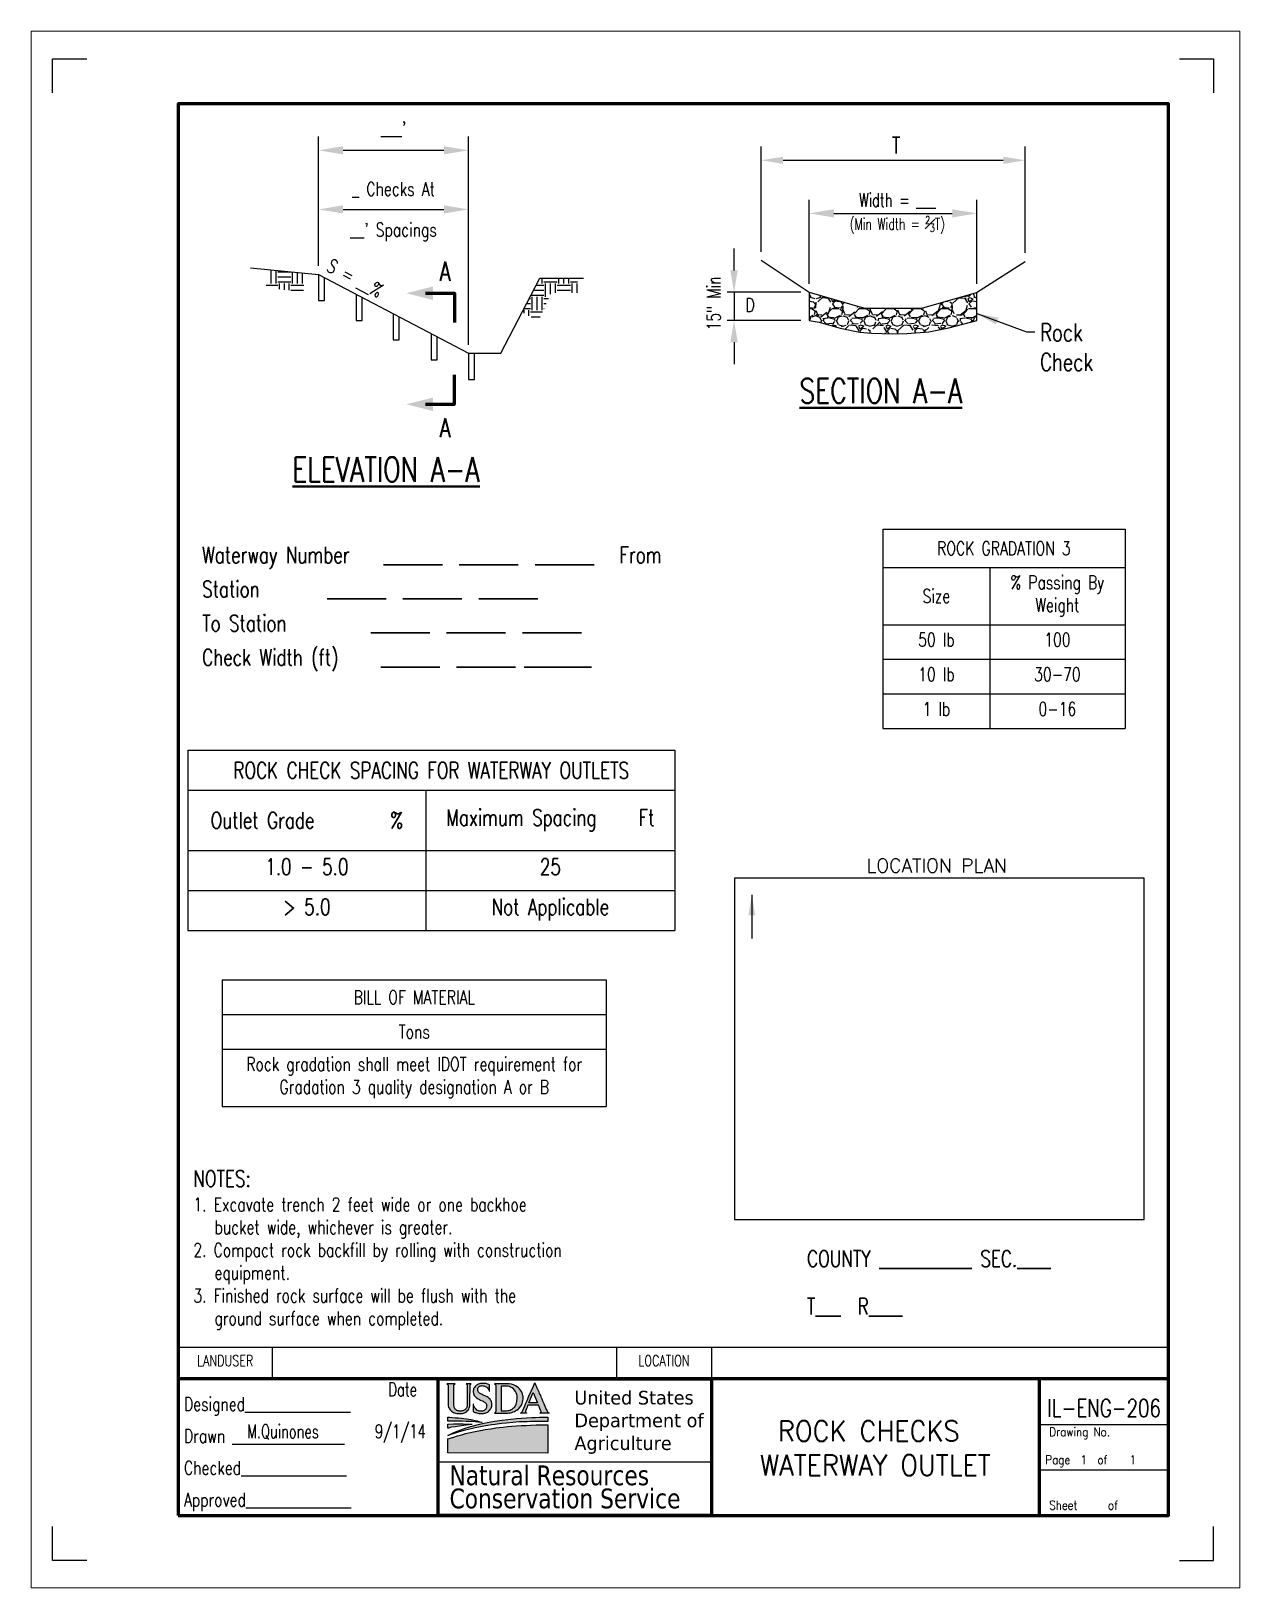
# Paper-space layout 'Page 1' of a CAD drawing. Extents: x 2.32 to 8.06, y 0.29 to 7.68.
# The model-space entities are those that its viewports show. They can reach past a viewport. Long polylines and large blocks are cut down to what shows.
import ezdxf
from ezdxf.enums import TextEntityAlignment as Align

# ---------------------------------------------------------------- set-up
doc = ezdxf.new("R2010")
doc.units = 0
doc.header["$MEASUREMENT"] = 0
doc.layers.get('0').update_dxf_attribs({"linetype": 'CONTINUOUS', "plot": 0})
for name, color, linetype in [('A BORDER', 7, 'CONTINUOUS'), ('A L1grade', 255, 'CONTINUOUS'), ('A L2riprap', 7, 'CONTINUOUS'), ('A L4filter fabric', 255, 'CONTINUOUS'), ('A L4rockcheck', 7, 'CONTINUOUS'), ('A L5text', 7, 'CONTINUOUS'), ('A L6dimension', 255, 'CONTINUOUS'), ('A L7table', 7, 'CONTINUOUS')]:
    doc.layers.add(name, color=color, linetype=linetype)
doc.styles.add('simplex.shx', font='simplex.shx', dxfattribs={"width": 0.75, "height": 0.12})
doc.styles.get("Standard").update_dxf_attribs({"font": 'txt.shx', "width": 0.75, "height": 0.12})
doc.dimstyles.new('simplex.shx', dxfattribs={"dimtxt": 0.13, "dimasz": 0.18, "dimexe": 0.12, "dimexo": 0.0625, "dimgap": 0.09, "dimtad": 1, "dimdec": 3, "dimlfac": 24, "dimzin": 0, "dimdsep": 46, "dimlunit": 4, "dimtxsty": 'simplex.shx', "dimcen": 0.09, "dimadec": 0, "dimazin": 0, "dimtfac": 0.75, "dimtdec": 3, "dimtofl": 0, "dimtmove": 0, "dimatfit": 3, "dimfxl": 0.18, "dimtolj": 1, "dimtzin": 0, "dimarcsym": 0})
doc.dimstyles.get("Standard").update_dxf_attribs({"dimtxt": 0.18, "dimasz": 0.18, "dimexe": 0.18, "dimexo": 0.0625, "dimgap": 0.09, "dimtad": 0, "dimtih": 1, "dimtoh": 1, "dimdec": 4, "dimzin": 0, "dimdsep": 46, "dimtxsty": 'STANDARD', "dimcen": 0.09, "dimadec": 0, "dimazin": 0, "dimtfac": 1, "dimtdec": 4, "dimtofl": 0, "dimtmove": 0, "dimatfit": 3, "dimfxl": 1, "dimtolj": 1, "dimtzin": 0, "dimarcsym": 0})
doc.dimstyles.new('STANDARD$0', dxfattribs={"dimscale": 0, "dimtxt": 0.13, "dimasz": 0.18, "dimexe": 0.18, "dimexo": 0.0625, "dimgap": 0.09, "dimtad": 1, "dimdec": 4, "dimzin": 0, "dimdsep": 46, "dimlunit": 4, "dimtxsty": 'simplex.shx', "dimcen": 0.09, "dimadec": 0, "dimazin": 0, "dimtfac": 1, "dimtdec": 4, "dimtofl": 0, "dimtmove": 0, "dimatfit": 3, "dimfxl": 1, "dimtolj": 1, "dimtzin": 0, "dimarcsym": 0})
pattern_1 = [(0, (0.38052, 2.83483), (0.0974812, 0.0974812), [0.0974812, -0.0974812]), (0, (0.38052, 2.87139), (0.0974812, 0.0974812), [0.0974812, -0.0974812]), (0, (0.38052, 2.90794), (0.0974812, 0.0974812), [0.0974812, -0.0974812]), (90, (0.39271, 2.92013), (-0.0974812, 0.0974812), [0.0974812, -0.0974812]), (90, (0.42926, 2.92013), (-0.0974812, 0.0974812), [0.0974812, -0.0974812]), (90, (0.46582, 2.92013), (-0.0974812, 0.0974812), [0.0974812, -0.0974812])]

psp = doc.layouts.new('Page 1')

msp = doc.modelspace()

# ---------------------------------------------------------------- texts
at = {"layer": 'A BORDER', "color": 7, "style": 'simplex.shx'}
for s, height, width, p in [('Date', 0.1, 0.7, (2.458159, 1.203132)), ('M.Quinones', 0.1, 0.7, (1.423526, 0.89605)), ('Drawing No.', 0.065, 0.85, (7.296699, 0.910008)), ('Page  1  of   1', 0.065, 0.85, (7.268183, 0.705553)), ('Sheet     of   ', 0.065, 0.85, (7.296699, 0.372153))]:
    msp.add_text(s, height=height, dxfattribs=dict(at, width=width)).set_placement(p)
at = {"layer": 'A BORDER', "color": 7, "style": 'simplex.shx', "width": 0.7}
msp.add_text('9/1/14', height=0.1, dxfattribs=at).set_placement((2.545555, 0.89605), align=Align.CENTER)
at = {"layer": 'A BORDER', "color": 7, "linetype": 'Continuous', "insert": (0.961681, 1.195814), "char_height": 0.1, "width": 1.81179897, "attachment_point": 1, "line_spacing_factor": 1.4, "style": 'simplex.shx'}
msp.add_mtext('Designed_______________\\PDrawn ________________\\PChecked_______________ \\PApproved_______________', dxfattribs=at)
at = {"layer": 'A BORDER', "color": 7, "insert": (3.8205, 1.243156), "char_height": 0.1, "attachment_point": 1}
msp.add_mtext_dynamic_manual_height_columns('{\\fVerdana|b0|i0|c0|p34;\\W0.94;United States\\PDepartment of\\PAgriculture}', width=1.58841492, gutter_width=0.725, heights=[0], dxfattribs=at)
at = {"layer": 'A BORDER', "color": 7, "insert": (2.906018, 0.696645), "char_height": 0.145, "attachment_point": 1, "line_spacing_factor": 0.7}
msp.add_mtext_dynamic_manual_height_columns('{\\fVerdana|b0|i0|c0|p34;\\W0.8;Natural Resources\\PConservation Service}', width=1.86537583, gutter_width=0.725, heights=[0], dxfattribs=at)
at = {"layer": 'A L5text', "color": 2, "style": 'simplex.shx', "width": 0.75}
msp.add_text('S = __%%%', height=0.1013805, rotation=332.2879612, dxfattribs=at).set_placement((1.997385, 9.449627))
at = {"layer": 'A L5text', "color": 7, "lineweight": 50, "style": 'simplex.shx', "width": 0.75}
for p in [(2.832658, 9.373818), (2.832658, 8.228164)]:
    msp.add_text('A', height=0.140373, dxfattribs=at).set_placement(p)
at = {"layer": 'A L5text', "color": 7, "linetype": 'Continuous', "attachment_point": 1, "style": 'simplex.shx'}
for s, insert, char_height, width in [('D', (5.072471, 9.247453), 0.1, 0.0583922), ('Rock\\PCheck', (7.229423, 9.060992), 0.13, 0.4567889)]:
    msp.add_mtext(s, dxfattribs=dict(at, insert=insert, char_height=char_height, width=width))
at = {"layer": 'A L5text', "color": 7, "linetype": 'Continuous', "lineweight": 40, "style": 'simplex.shx'}
for s, insert, char_height, width, attachment_point in [('{\\LSECTION A-A}', (6.063321, 8.658371), 0.18, 1.87714286, 2), ('{\\LELEVATION A-A}', (2.441339, 8.082554), 0.18, 1.87714286, 2), ('{\\W1;LOCATION PLAN}', (6.471949, 5.041014), 0.1, 1.21515174, 8), ('IL-ENG-206', (7.698039, 1.051938), 0.13, 0.89584397, 8)]:
    msp.add_mtext(s, dxfattribs=dict(at, insert=insert, char_height=char_height, width=width, attachment_point=attachment_point))
at = {"layer": 'A L5text', "color": 7, "insert": (1.095074, 7.425895), "char_height": 0.12, "width": 4.16208452, "attachment_point": 1, "line_spacing_factor": 1.25, "style": 'simplex.shx'}
msp.add_mtext('Waterway Number    _______  _______  _______   From Station        _______  _______  _______ \\PTo Station          _______  _______  _______ \\PCheck Width (ft)     _______  _______ ________', dxfattribs=at)
at = {"layer": 'A L5text', "color": 7, "insert": (1.030835, 2.857989), "char_height": 0.12, "width": 3.17563131, "attachment_point": 1, "style": 'simplex.shx'}
msp.add_mtext('NOTES: \\P{\\H0.83333x;1. Excavate trench 2 feet wide or one backhoe\\P   bucket wide, whichever is greater.  \\P2. Compact rock backfill by rolling with construction\\P   equipment. \\P3. Finished rock surface will be flush with the\\P   ground surface when completed.}', dxfattribs=at)
at = {"layer": 'A L5text', "color": 7, "linetype": 'Continuous', "insert": (5.523572, 2.271725), "char_height": 0.12, "width": 1.97785714, "attachment_point": 1, "line_spacing_factor": 1.75, "style": 'simplex.shx'}
msp.add_mtext('COUNTY ___________ SEC.____ T___  R____', dxfattribs=at)
at = {"layer": 'A L5text', "color": 7, "linetype": 'Continuous', "lineweight": 50, "insert": (6.022902, 0.623352), "char_height": 0.15, "width": 2.01342397, "attachment_point": 8, "style": 'simplex.shx'}
msp.add_mtext('{\\W0.92;ROCK CHECKS  WATERWAY OUTLET}', dxfattribs=at)

# ---------------------------------------------------------------- blocks, each defined once
blk = doc.blocks.new('*D1')
at = {"layer": 'A L6dimension', "color": 0, "lineweight": -2, "transparency": 16777216}
for p, q in [((5.188, 9.587), (5.188, 10.357)), ((7.12, 9.578), (7.12, 10.357)), ((5.348, 10.257), (6.96, 10.257))]:
    blk.add_line(p, q, dxfattribs=at)
at = {"layer": 'A L6dimension', "color": 0, "transparency": 16777216}
for points in [[(5.348, 10.283), (5.348, 10.23), (5.188, 10.257)], [(6.96, 10.283), (6.96, 10.23), (7.12, 10.257)]]:
    blk.add_solid(points, dxfattribs=at)
at = {"layer": 'A L6dimension', "color": 0, "transparency": 16777216, "insert": (6.177, 10.367), "char_height": 0.12, "attachment_point": 5, "style": 'simplex.shx'}
blk.add_mtext('\\A1;T', dxfattribs=at)
blk = doc.blocks.new('*D2')
at = {"layer": 'A L6dimension', "color": 0, "lineweight": -2, "transparency": 16777216}
for p, q in [((4.989, 9.45), (4.989, 9.61)), ((5.478, 9.29), (4.939, 9.29)), ((4.989, 9.29), (4.989, 9.084)), ((5.478, 9.084), (4.939, 9.084)), ((4.989, 8.924), (4.989, 8.764))]:
    blk.add_line(p, q, dxfattribs=at)
at = {"layer": 'A L6dimension', "color": 0, "transparency": 16777216}
for points in [[(4.962, 9.45), (5.016, 9.45), (4.989, 9.29)], [(4.962, 8.924), (5.016, 8.924), (4.989, 9.084)]]:
    blk.add_solid(points, dxfattribs=at)
at = {"layer": 'A L6dimension', "color": 0, "transparency": 16777216, "insert": (4.84, 9.209), "char_height": 0.12, "attachment_point": 5, "rotation": 90, "style": 'simplex.shx'}
blk.add_mtext('\\A1;{\\H0.83333x;15" Min} ', dxfattribs=at)
blk = doc.blocks.new('*D3')
at = {"layer": 'A L6dimension', "color": 0, "lineweight": -2, "transparency": 16777216}
for p, q in [((5.54, 9.352), (5.54, 9.968)), ((6.766, 9.352), (6.766, 9.968)), ((5.72, 9.868), (6.586, 9.868))]:
    blk.add_line(p, q, dxfattribs=at)
at = {"layer": 'A L6dimension', "color": 0, "transparency": 16777216}
for points in [[(5.72, 9.898), (5.72, 9.838), (5.54, 9.868)], [(6.586, 9.898), (6.586, 9.838), (6.766, 9.868)]]:
    blk.add_solid(points, dxfattribs=at)
at = {"layer": 'A L6dimension', "color": 0, "transparency": 16777216, "insert": (6.185, 9.868), "char_height": 0.12, "attachment_point": 5, "style": 'simplex.shx'}
blk.add_mtext('\\A1;{\\H0.83333x;\\W0.7;Width = ___\\P{\\H0.83333x;\\W0.7;(Min Width = \\H0.7x;\\S2#3;\\H1.4286x;T)}}', dxfattribs=at)
blk = doc.blocks.new('*D5')
at = {"layer": 'A L6dimension', "color": 0, "lineweight": -2, "transparency": 16777216}
for p, q in [((1.947, 9.483), (1.947, 10.43)), ((3.045, 8.906), (3.045, 10.43)), ((2.127, 10.33), (2.865, 10.33))]:
    blk.add_line(p, q, dxfattribs=at)
at = {"layer": 'A L6dimension', "color": 0, "transparency": 16777216}
for points in [[(2.127, 10.36), (2.127, 10.3), (1.947, 10.33)], [(2.865, 10.36), (2.865, 10.3), (3.045, 10.33)]]:
    blk.add_solid(points, dxfattribs=at)
at = {"layer": 'A L6dimension', "color": 0, "transparency": 16777216, "insert": (2.496, 10.485), "char_height": 0.12, "attachment_point": 5, "style": 'simplex.shx'}
blk.add_mtext("\\A1;{\\H0.83333x;___'}", dxfattribs=at)
blk = doc.blocks.new('*D6')
at = {"layer": 'A L6dimension', "color": 0, "lineweight": -2, "transparency": 16777216}
for p, q in [((1.947, 9.483), (1.947, 9.997)), ((3.045, 8.906), (3.045, 9.997)), ((2.127, 9.897), (2.865, 9.897))]:
    blk.add_line(p, q, dxfattribs=at)
at = {"layer": 'A L6dimension', "color": 0, "transparency": 16777216}
for points in [[(2.127, 9.927), (2.127, 9.867), (1.947, 9.897)], [(2.865, 9.927), (2.865, 9.867), (3.045, 9.897)]]:
    blk.add_solid(points, dxfattribs=at)
at = {"layer": 'A L6dimension', "color": 0, "transparency": 16777216, "char_height": 0.12, "attachment_point": 5, "style": 'simplex.shx'}
for s, insert in [('\\A1;{\\H0.83333x;_ Checks At', (2.496, 10.042)), ("\\A1;{\\H0.83333x;__' Spacings}}", (2.496, 9.731))]:
    blk.add_mtext(s, dxfattribs=dict(at, insert=insert))
blk = doc.blocks.new('Section arrow')
at = {"layer": 'A L5text', "color": 7, "lineweight": 60}
blk.add_lwpolyline([(4.68, 9.5), (4.952, 9.5), (4.952, 9.224)], dxfattribs=at)
blk.add_solid([(4.75, 9.437), (4.5, 9.5), (4.75, 9.564)], dxfattribs=at)
blk = doc.blocks.new('*T7')
at = {"layer": 'A L7table', "color": 0, "linetype": 'ByBlock', "lineweight": -2}
for p, q in [((0, 0), (2.813, 0)), ((0, 0), (0, -0.927)), ((2.813, 0), (2.813, -0.927)), ((0, -0.253), (2.813, -0.253)), ((0, -0.507), (2.813, -0.507)), ((0, -0.927), (2.813, -0.927))]:
    blk.add_line(p, q, dxfattribs=at)
at = {"layer": 'A L7table', "color": 0, "linetype": 'Continuous', "lineweight": 40, "char_height": 0.1, "width": 2.69326, "style": 'simplex.shx'}
for s, insert, attachment_point in [('BILL OF MATERIAL', (1.407, -0.127), 5), ('Tons', (1.407, -0.38), 5), ('Rock gradation shall meet IDOT requirement for Gradation 3 quality designation A or B ', (1.407, -0.567), 2)]:
    blk.add_mtext(s, dxfattribs=dict(at, insert=insert, attachment_point=attachment_point))
blk = doc.blocks.new('*T8')
at = {"layer": 'A L7table', "color": 0, "linetype": 'ByBlock', "lineweight": -2}
for p, q in [((0, 0), (1.773, 0)), ((0, 0), (0, -1.46)), ((1.773, 0), (1.773, -1.46)), ((0, -0.28), (1.773, -0.28)), ((0.783, -0.28), (0.783, -1.46)), ((0, -0.7), (1.773, -0.7)), ((0, -0.953), (1.773, -0.953)), ((0, -1.207), (1.773, -1.207)), ((0, -1.46), (1.773, -1.46))]:
    blk.add_line(p, q, dxfattribs=at)
at = {"layer": 'A L7table', "color": 0, "linetype": 'Continuous', "lineweight": 40, "char_height": 0.1, "style": 'simplex.shx'}
for s, insert, width, attachment_point in [('ROCK GRADATION 3      ', (0.886, -0.14), 1.65281, 5), ('% Passing By Weight', (1.278, -0.34), 0.86976, 2), ('Size', (0.392, -0.49), 0.66305, 5), ('50 lb', (0.392, -0.76), 0.66305, 2), ('100', (1.278, -0.76), 0.86976, 2), ('10 lb', (0.392, -1.013), 0.66305, 2), ('30-70', (1.278, -1.013), 0.86976, 2), ('1 lb', (0.392, -1.267), 0.66305, 2), ('0-16', (1.278, -1.267), 0.86976, 2)]:
    blk.add_mtext(s, dxfattribs=dict(at, insert=insert, width=width, attachment_point=attachment_point))
blk = doc.blocks.new('*T9')
at = {"layer": 'A L7table', "color": 0, "linetype": 'ByBlock', "lineweight": -2}
for p, q in [((0, 0), (3.567, 0)), ((0, 0), (0, -1.32)), ((3.567, 0), (3.567, -1.32)), ((0, -0.293), (3.567, -0.293)), ((1.744, -0.293), (1.744, -1.32)), ((0, -0.733), (3.567, -0.733)), ((0, -1.027), (3.567, -1.027)), ((0, -1.32), (3.567, -1.32))]:
    blk.add_line(p, q, dxfattribs=at)
at = {"layer": 'A L7table', "color": 0, "lineweight": 40, "char_height": 0.12, "style": 'simplex.shx'}
for s, insert, width, attachment_point in [('ROCK CHECK SPACING FOR WATERWAY OUTLETS', (1.783, -0.147), 3.4469, 5), ('Outlet Grade         %', (0.872, -0.513), 1.62351, 5), ('Maximum Spacing     Ft', (2.655, -0.513), 1.70339, 5), ('1.0 - 5.0', (0.872, -0.793), 1.62351, 2), ('25', (2.655, -0.793), 1.70339, 2), ('> 5.0', (0.872, -1.087), 1.62351, 2), ('Not Applicable', (2.655, -1.087), 1.70339, 2)]:
    blk.add_mtext(s, dxfattribs=dict(at, insert=insert, width=width, attachment_point=attachment_point))
blk = doc.blocks.new('*T14')
at = {"layer": 'A BORDER', "color": 0, "linetype": 'ByBlock', "lineweight": -2, "transparency": 16777216}
for p, q in [((0, 0), (7.25, 0)), ((0, 0), (0, -0.234)), ((0.687, 0), (0.687, -0.234)), ((3.209, 0), (3.209, -0.234)), ((3.903, 0), (3.903, -0.234)), ((7.25, 0), (7.25, -0.234)), ((0, -0.234), (7.25, -0.234))]:
    blk.add_line(p, q, dxfattribs=at)
at = {"layer": 'A BORDER', "color": 0, "linetype": 'Continuous', "lineweight": 40, "transparency": 16777216, "char_height": 0.08, "attachment_point": 2}
for s, insert, width in [('LANDUSER', (0.344, -0.06), 0.56731), ('LOCATION', (3.556, -0.06), 0.57433)]:
    blk.add_mtext(s, dxfattribs=dict(at, insert=insert, width=width))

# ---------------------------------------------------------------- dimensions: what is measured, and where the dimension line sits
at = {"layer": 'A L6dimension', "color": 7}
for base, text, picture, middle in [((3.045244, 10.330285), "{\\H0.83333x;___'}", '*D5', (2.496176, 10.484571)), ((3.045244, 9.897141), "{\\H0.83333x;_ Checks At\\X{\\H0.83333x;__' Spacings}}", '*D6', (2.496176, 9.897141))]:
    dim = msp.add_linear_dim(base=base, p1=(1.947107, 9.420069), p2=(3.045244, 8.84324), text=text, dimstyle='STANDARD$0', override={"dimscale": 1, "dimexe": 0.1, "dimdec": 3, "dimlunit": 4, "dimtdec": 3}, dxfattribs=at)
    dim.commit()
    dim.dimension.update_dxf_attribs({"geometry": picture, "text_midpoint": middle})
for base, p1, p2, text, dimstyle, override, picture, middle in [((6.765845, 9.867833), (5.540021, 9.289572), (6.765845, 9.289572), '{\\H0.83333x;\\W0.7;Width = ___\\X{\\H0.83333x;\\W0.7;(Min Width = \\H0.7x;\\S2#3;\\H1.4286x;T)}}', 'simplex.shx', {"dimexe": 0.1}, '*D3', (6.184953, 9.867833)), ((7.120067, 10.25657), (5.188117, 9.524972), (7.120067, 9.515675), 'T', 'STANDARD$0', {"dimscale": 1, "dimtxt": 0.12, "dimasz": 0.16, "dimexe": 0.1, "dimgap": 0.05}, '*D1', (6.176758, 10.25657))]:
    dim = msp.add_linear_dim(base=base, p1=p1, p2=p2, text=text, dimstyle=dimstyle, override=override, dxfattribs=at)
    dim.commit()
    dim.dimension.update_dxf_attribs({"geometry": picture, "text_midpoint": middle, "dimtype": 160})
dim = msp.add_linear_dim(base=(4.988959, 9.083822), p1=(5.540021, 9.289572), p2=(5.540021, 9.083822), angle=90, text='{\\H0.83333x;15" Min} ', dimstyle='STANDARD$0', override={"dimscale": 1, "dimtxt": 0.12, "dimasz": 0.16, "dimexe": 0.05, "dimgap": 0.05, "dimdec": 3, "dimlunit": 4, "dimtdec": 3, "dimtofl": 1, "dimtmove": 2}, dxfattribs=at)
dim.commit()
dim.dimension.update_dxf_attribs({"geometry": '*D2', "text_midpoint": (4.840115, 9.209446), "dimtype": 160})

# ---------------------------------------------------------------- hatches: boundary and pattern name
at = {"layer": 'A BORDER'}
h = msp.add_hatch(color=162, dxfattribs=at)
h.dxf.hatch_style = 1
h.paths.add_polyline_path([(2.937185, 1.284762), (2.939066, 1.287797), (2.942202, 1.29093), (2.94688, 1.294117), (2.947093, 1.294663), (2.946175, 1.294751), (2.944955, 1.294831), (2.886516, 1.294885), (2.886486, 1.29458), (2.886761, 1.293908), (2.889989, 1.291506), (2.891739, 1.289758), (2.893503, 1.28724), (2.8951, 1.284721), (2.895436, 1.282958), (2.895352, 1.260625), (2.895352, 1.145005), (2.896038, 1.138032), (2.896968, 1.132732), (2.899481, 1.123527), (2.902552, 1.116088), (2.906181, 1.110045), (2.910282, 1.103479), (2.915586, 1.098086), (2.921263, 1.093716), (2.928336, 1.088788), (2.934664, 1.085534), (2.941829, 1.082559), (2.950205, 1.079955), (2.959046, 1.07791), (2.969003, 1.076608), (2.980729, 1.076236), (2.992083, 1.076701), (3.001575, 1.078096), (3.00902, 1.079955), (3.016241, 1.082376), (3.021639, 1.084607), (3.027874, 1.088605), (3.033457, 1.092696), (3.038669, 1.098089), (3.042298, 1.102552), (3.046207, 1.108875), (3.050022, 1.117708), (3.052838, 1.12605), (3.053769, 1.130513), (3.054792, 1.136464), (3.055165, 1.169658), (3.055977, 1.279074), (3.056424, 1.286172), (3.058355, 1.288704), (3.060487, 1.291244), (3.062127, 1.292637), (3.064505, 1.294276), (3.064751, 1.294767), (3.064177, 1.295013), (3.027194, 1.295013), (3.02744, 1.294194), (3.027914, 1.29379), (3.030385, 1.291796), (3.033354, 1.289572), (3.035138, 1.285845), (3.035651, 1.28346), (3.035894, 1.280546), (3.036382, 1.139402), (3.035575, 1.134913), (3.034474, 1.130963), (3.033312, 1.126187), (3.03196, 1.122337), (3.029658, 1.117737), (3.026856, 1.113587), (3.024746, 1.110409), (3.021193, 1.106658), (3.01789, 1.103758), (3.013435, 1.100908), (3.008331, 1.098508), (3.003627, 1.097058), (2.998472, 1.095808), (2.991666, 1.094658), (2.986286, 1.094547), (2.981732, 1.094597), (2.976477, 1.094797), (2.970521, 1.095647), (2.964616, 1.097347), (2.959261, 1.099998), (2.954907, 1.102848), (2.951554, 1.105948), (2.94824, 1.109721), (2.945487, 1.113471), (2.942885, 1.117721), (2.941183, 1.122521), (2.939382, 1.129272), (2.938177, 1.136906), (2.937576, 1.144856), (2.937526, 1.153856)])
h.paths.add_polyline_path([(3.135529, 1.220528), (3.126621, 1.225857), (3.120885, 1.23028), (3.117091, 1.234511), (3.114836, 1.238522), (3.113021, 1.243686), (3.112362, 1.248796), (3.112362, 1.254455), (3.112857, 1.258393), (3.114287, 1.262953), (3.116377, 1.266909), (3.119346, 1.27081), (3.123416, 1.274326), (3.12864, 1.277458), (3.132654, 1.278997), (3.136668, 1.280095), (3.140518, 1.28081), (3.145577, 1.281139), (3.150251, 1.280865), (3.1563, 1.279931), (3.162074, 1.278502), (3.167873, 1.275879), (3.173922, 1.272637), (3.178926, 1.268901), (3.183545, 1.264341), (3.18822, 1.258792), (3.191533, 1.253369), (3.193458, 1.250293), (3.195658, 1.244799), (3.197032, 1.241447), (3.197787, 1.240033), (3.197787, 1.286148), (3.192739, 1.288878), (3.187596, 1.290966), (3.17988, 1.293535), (3.173048, 1.295623), (3.16477, 1.297229), (3.155687, 1.297791), (3.14773, 1.297872), (3.140818, 1.297631), (3.132424, 1.296676), (3.124467, 1.294588), (3.116188, 1.291536), (3.11, 1.288244), (3.102766, 1.283827), (3.097783, 1.280374), (3.092559, 1.274994), (3.088058, 1.26857), (3.084744, 1.262746), (3.082494, 1.257125), (3.080725, 1.249095), (3.079841, 1.243152), (3.080082, 1.234319), (3.080645, 1.227734), (3.081774, 1.22246), (3.083944, 1.216036), (3.0874, 1.209371), (3.091901, 1.203268), (3.097768, 1.197326), (3.104037, 1.191945), (3.110162, 1.187725), (3.115949, 1.184192), (3.124468, 1.179293), (3.133149, 1.175037), (3.144883, 1.169978), (3.151634, 1.166846), (3.157532, 1.163426), (3.162113, 1.160776), (3.166212, 1.157644), (3.169427, 1.154191), (3.172803, 1.150016), (3.175536, 1.145599), (3.177063, 1.140861), (3.177224, 1.134035), (3.177435, 1.130327), (3.177435, 1.126035), (3.176487, 1.121364), (3.174529, 1.115368), (3.172191, 1.10994), (3.16965, 1.106881), (3.166807, 1.104167), (3.162701, 1.100569), (3.158911, 1.098107), (3.154046, 1.095898), (3.14855, 1.09432), (3.142359, 1.09331), (3.134905, 1.093121), (3.12869, 1.093431), (3.121804, 1.094883), (3.11435, 1.097913), (3.107148, 1.102268), (3.100199, 1.108516), (3.094324, 1.115396), (3.090005, 1.121719), (3.086593, 1.127563), (3.084114, 1.133356), (3.082373, 1.138121), (3.081364, 1.141356), (3.080841, 1.144452), (3.080562, 1.144875), (3.08004, 1.144945), (3.079657, 1.144666), (3.079448, 1.14404), (3.079309, 1.142579), (3.079309, 1.091706), (3.083206, 1.089802), (3.087033, 1.088023), (3.093415, 1.085472), (3.099219, 1.083227), (3.105522, 1.081107), (3.113635, 1.078925), (3.120625, 1.077491), (3.128488, 1.076493), (3.135789, 1.076181), (3.142654, 1.076244), (3.149394, 1.076368), (3.15467, 1.076933), (3.161035, 1.078305), (3.166777, 1.079988), (3.17283, 1.082108), (3.178572, 1.084665), (3.184438, 1.087969), (3.190366, 1.092147), (3.194485, 1.095451), (3.199166, 1.100128), (3.204121, 1.106021), (3.207054, 1.111009), (3.210174, 1.11687), (3.21292, 1.12348), (3.214546, 1.130504), (3.215419, 1.136802), (3.215419, 1.145281), (3.214795, 1.153824), (3.21286, 1.162967), (3.210489, 1.169576), (3.207181, 1.175687), (3.203, 1.181673), (3.197186, 1.187389), (3.189759, 1.193188), (3.181085, 1.198675), (3.172847, 1.202915), (3.163798, 1.207092), (3.152357, 1.212122), (3.144053, 1.215913)])
h.paths.add_polyline_path([(3.243838, 1.091911), (3.243515, 1.088215), (3.242168, 1.085812), (3.240148, 1.083506), (3.236675, 1.079374), (3.320474, 1.079661), (3.330835, 1.079966), (3.341224, 1.080832), (3.352576, 1.082754), (3.362773, 1.085157), (3.372777, 1.088232), (3.38182, 1.092173), (3.389997, 1.096306), (3.397597, 1.101304), (3.407833, 1.108726), (3.416249, 1.11671), (3.425837, 1.128205), (3.43191, 1.137892), (3.437556, 1.149388), (3.4413, 1.159892), (3.443857, 1.172027), (3.444923, 1.181713), (3.445242, 1.193528), (3.4446, 1.201365), (3.443109, 1.209561), (3.441191, 1.21829), (3.438421, 1.226592), (3.432988, 1.237556), (3.426809, 1.247562), (3.419334, 1.256903), (3.412196, 1.264141), (3.401968, 1.27255), (3.388864, 1.280427), (3.375228, 1.286494), (3.358821, 1.290965), (3.34284, 1.293732), (3.322763, 1.29482), (3.293892, 1.295033), (3.236281, 1.295234), (3.235914, 1.295161), (3.235782, 1.294637), (3.238838, 1.292694), (3.241616, 1.290058), (3.243282, 1.286727), (3.243838, 1.282148)])
h.paths.add_polyline_path([(3.284758, 1.27758), (3.324721, 1.277884), (3.334156, 1.277027), (3.344163, 1.274313), (3.353455, 1.270742), (3.364319, 1.264886), (3.373897, 1.257459), (3.381474, 1.249033), (3.388918, 1.238218), (3.39435, 1.227363), (3.398067, 1.215937), (3.400354, 1.205939), (3.400783, 1.196084), (3.400783, 1.184229), (3.399803, 1.173268), (3.398852, 1.164274), (3.396448, 1.155504), (3.393589, 1.146243), (3.390346, 1.138925), (3.386992, 1.132445), (3.383078, 1.126859), (3.378773, 1.121776), (3.374926, 1.118037), (3.369681, 1.113671), (3.363877, 1.109583), (3.357898, 1.105845), (3.349181, 1.102341), (3.340293, 1.099451), (3.332948, 1.098286), (3.32402, 1.096869), (3.310117, 1.096761), (3.297742, 1.096664), (3.284758, 1.096563)], flags=16)
h.paths.add_polyline_path([(3.562613, 1.226416), (3.559048, 1.234566), (3.554569, 1.24535), (3.55046, 1.254406), (3.546049, 1.264367), (3.542959, 1.271829), (3.538669, 1.281368), (3.533049, 1.295467), (3.53126, 1.300296), (3.531009, 1.300473), (3.530374, 1.300517), (3.529694, 1.300429), (3.529339, 1.300074), (3.527489, 1.296412), (3.519724, 1.278368), (3.503575, 1.240305), (3.487773, 1.20353), (3.474333, 1.172269), (3.465695, 1.152482), (3.457488, 1.133426), (3.450072, 1.11608), (3.443092, 1.099867), (3.438045, 1.090272), (3.433786, 1.085484), (3.427388, 1.080738), (3.426844, 1.08016), (3.426719, 1.079809), (3.426876, 1.079552), (3.468454, 1.079552), (3.469111, 1.079834), (3.469298, 1.080443), (3.469047, 1.080685), (3.468494, 1.080934), (3.466525, 1.081581), (3.462828, 1.084008), (3.461438, 1.088099), (3.461769, 1.092961), (3.464329, 1.099787), (3.46926, 1.112655), (3.473952, 1.123765), (3.47794, 1.132812), (3.480281, 1.13822), (3.557551, 1.13822), (3.561676, 1.127804), (3.567764, 1.113252), (3.572601, 1.101581), (3.57475, 1.096095), (3.576182, 1.09192), (3.576182, 1.088998), (3.575406, 1.086016), (3.572535, 1.082574), (3.568721, 1.080589), (3.568303, 1.079933), (3.568721, 1.079277), (3.608801, 1.079504), (3.634484, 1.079318), (3.63497, 1.079504), (3.635156, 1.079952), (3.63497, 1.080474), (3.634289, 1.080753), (3.631783, 1.081588), (3.628821, 1.083409), (3.625556, 1.085761), (3.622746, 1.089631), (3.619936, 1.094563), (3.617202, 1.100557), (3.612257, 1.112139), (3.60641, 1.125948), (3.599254, 1.141902), (3.595447, 1.150656), (3.59164, 1.159832), (3.586613, 1.171043), (3.584135, 1.177321), (3.581235, 1.183479), (3.574463, 1.199512), (3.570898, 1.207722), (3.565876, 1.218809)])
h.paths.add_polyline_path([(3.54977, 1.155448), (3.486718, 1.155539), (3.517881, 1.231611)], flags=16)
h = msp.add_hatch(color=170, dxfattribs=at)
h.dxf.hatch_style = 1
h.paths.add_polyline_path([(2.937185, 1.284762), (2.939066, 1.287797), (2.942202, 1.29093), (2.94688, 1.294117), (2.947093, 1.294663), (2.946175, 1.294751), (2.944955, 1.294831), (2.886516, 1.294885), (2.886486, 1.29458), (2.886761, 1.293908), (2.889989, 1.291506), (2.891739, 1.289758), (2.893503, 1.28724), (2.8951, 1.284721), (2.895436, 1.282958), (2.895352, 1.260625), (2.895352, 1.145005), (2.896038, 1.138032), (2.896968, 1.132732), (2.899481, 1.123527), (2.902552, 1.116088), (2.906181, 1.110045), (2.910282, 1.103479), (2.915586, 1.098086), (2.921263, 1.093716), (2.928336, 1.088788), (2.934664, 1.085534), (2.941829, 1.082559), (2.950205, 1.079955), (2.959046, 1.07791), (2.969003, 1.076608), (2.980729, 1.076236), (2.992083, 1.076701), (3.001575, 1.078096), (3.00902, 1.079955), (3.016241, 1.082376), (3.021639, 1.084607), (3.027874, 1.088605), (3.033457, 1.092696), (3.038669, 1.098089), (3.042298, 1.102552), (3.046207, 1.108875), (3.050022, 1.117708), (3.052838, 1.12605), (3.053769, 1.130513), (3.054792, 1.136464), (3.055165, 1.169658), (3.055977, 1.279074), (3.056424, 1.286172), (3.058355, 1.288704), (3.060487, 1.291244), (3.062127, 1.292637), (3.064505, 1.294276), (3.064751, 1.294767), (3.064177, 1.295013), (3.027194, 1.295013), (3.02744, 1.294194), (3.027914, 1.29379), (3.030385, 1.291796), (3.033354, 1.289572), (3.035138, 1.285845), (3.035651, 1.28346), (3.035894, 1.280546), (3.036382, 1.139402), (3.035575, 1.134913), (3.034474, 1.130963), (3.033312, 1.126187), (3.03196, 1.122337), (3.029658, 1.117737), (3.026856, 1.113587), (3.024746, 1.110409), (3.021193, 1.106658), (3.01789, 1.103758), (3.013435, 1.100908), (3.008331, 1.098508), (3.003627, 1.097058), (2.998472, 1.095808), (2.991666, 1.094658), (2.986286, 1.094547), (2.981732, 1.094597), (2.976477, 1.094797), (2.970521, 1.095647), (2.964616, 1.097347), (2.959261, 1.099998), (2.954907, 1.102848), (2.951554, 1.105948), (2.94824, 1.109721), (2.945487, 1.113471), (2.942885, 1.117721), (2.941183, 1.122521), (2.939382, 1.129272), (2.938177, 1.136906), (2.937576, 1.144856), (2.937526, 1.153856)], flags=16)
h.paths.add_polyline_path([(2.937526, 1.153856), (2.937188, 1.283895), (2.937781, 1.285723), (2.939066, 1.287797), (2.940846, 1.289575), (2.942824, 1.291354), (2.944999, 1.292836), (2.946284, 1.293478), (2.946814, 1.293946), (2.947093, 1.294663), (2.946175, 1.294751), (2.944955, 1.294831), (2.886516, 1.294885), (2.886486, 1.29458), (2.886761, 1.293908), (2.888196, 1.29284), (2.889998, 1.291437), (2.890562, 1.290934), (2.891739, 1.289758), (2.893503, 1.28724), (2.8951, 1.284721), (2.895436, 1.282958), (2.895352, 1.260625), (2.895352, 1.145005), (2.896038, 1.138032), (2.896968, 1.132732), (2.899481, 1.123527), (2.902552, 1.116088), (2.906181, 1.110045), (2.910282, 1.103479), (2.915586, 1.098086), (2.921263, 1.093716), (2.928336, 1.088788), (2.934664, 1.085534), (2.941829, 1.082559), (2.950205, 1.079955), (2.959046, 1.07791), (2.969003, 1.076608), (2.980729, 1.076236), (2.992083, 1.076701), (3.001575, 1.078096), (3.00902, 1.079955), (3.016241, 1.082376), (3.021639, 1.084607), (3.027874, 1.088605), (3.033457, 1.092696), (3.038669, 1.098089), (3.042298, 1.102552), (3.046207, 1.108875), (3.050022, 1.117708), (3.052838, 1.12605), (3.053769, 1.130513), (3.054792, 1.136464), (3.055165, 1.169658), (3.055977, 1.279074), (3.056305, 1.28428), (3.057043, 1.286984), (3.058355, 1.288704), (3.060487, 1.291244), (3.062127, 1.292637), (3.064505, 1.294276), (3.064751, 1.294767), (3.064177, 1.295013), (3.027194, 1.295013), (3.02744, 1.294194), (3.027914, 1.29379), (3.030385, 1.291796), (3.03216, 1.290467), (3.033744, 1.288757), (3.035138, 1.285845), (3.035651, 1.28346), (3.035894, 1.280546), (3.036376, 1.141063), (3.036276, 1.138813), (3.035575, 1.134913), (3.034474, 1.130963), (3.033312, 1.126187), (3.03196, 1.122337), (3.029658, 1.117737), (3.026856, 1.113587), (3.024746, 1.110409), (3.021193, 1.106658), (3.01789, 1.103758), (3.013435, 1.100908), (3.008331, 1.098508), (3.003627, 1.097058), (2.998472, 1.095808), (2.991666, 1.094658), (2.986286, 1.094547), (2.981732, 1.094597), (2.976477, 1.094797), (2.970521, 1.095647), (2.964616, 1.097347), (2.959261, 1.099998), (2.954907, 1.102848), (2.951554, 1.105948), (2.94824, 1.109721), (2.945487, 1.113471), (2.942885, 1.117721), (2.941183, 1.122521), (2.939382, 1.129272), (2.938177, 1.136906), (2.937576, 1.144856)])
h = msp.add_hatch(color=106, dxfattribs=at)
h.dxf.hatch_style = 1
h.paths.add_polyline_path([(3.299465, 0.977554), (3.270595, 0.974058), (3.246099, 0.970936), (3.207532, 0.965289), (3.166539, 0.95892), (3.132419, 0.952926), (3.094715, 0.945769), (3.068969, 0.9399), (3.046348, 0.93478), (3.023851, 0.929411), (3.004479, 0.924166), (2.985982, 0.919171), (2.964985, 0.913302), (2.937475, 0.90488), (2.893235, 0.8904), (2.893235, 0.78777), (3.626182, 0.787555), (3.626181, 0.821493), (3.626185, 0.879456), (3.626159, 0.936064), (3.626182, 0.993857), (3.598599, 0.994065), (3.570604, 0.993816), (3.540734, 0.993066), (3.499265, 0.991559), (3.465895, 0.99031), (3.430651, 0.988687), (3.396656, 0.986439), (3.360331, 0.983298), (3.331585, 0.980801)])
h.paths.add_polyline_path([(3.450751, 1.016128), (3.473719, 1.017176), (3.49805, 1.018119), (3.524689, 1.018328), (3.566087, 1.018239), (3.597235, 1.018344), (3.626182, 1.018344), (3.626182, 1.04957), (3.598948, 1.049146), (3.565387, 1.049041), (3.535077, 1.048203), (3.508019, 1.04705), (3.470396, 1.045258), (3.433584, 1.043162), (3.395199, 1.040124), (3.354716, 1.036247), (3.33198, 1.033509), (3.292022, 1.028584), (3.236481, 1.020494), (3.208793, 1.015674), (3.181839, 1.010644), (3.158766, 1.005719), (3.135798, 1.000795), (3.105621, 0.993734), (3.082338, 0.987447), (3.059999, 0.981474), (3.043953, 0.97634), (3.028221, 0.971519), (3.009343, 0.965127), (2.98821, 0.957617), (2.968178, 0.949968), (2.950349, 0.943052), (2.932519, 0.934984), (2.912383, 0.925343), (2.89319, 0.915179), (2.893188, 0.914739), (2.894176, 0.91493), (2.907815, 0.920334), (2.92376, 0.925712), (2.94634, 0.933398), (2.968982, 0.940323), (2.992917, 0.947063), (3.019305, 0.954113), (3.04324, 0.960207), (3.065142, 0.965008), (3.094486, 0.971588), (3.121379, 0.97722), (3.157236, 0.983776), (3.187511, 0.988786), (3.214496, 0.993311), (3.240187, 0.997096), (3.287281, 1.003391), (3.322583, 1.007085), (3.370217, 1.01176), (3.391938, 1.013367), (3.418486, 1.015243)])
h.paths.add_polyline_path([(2.893249, 0.999345), (2.893241, 0.968939), (2.907085, 0.973232), (2.921125, 0.975986), (2.946769, 0.980608), (2.979585, 0.98522), (3.01187, 0.989461), (3.045128, 0.993504), (3.069764, 0.99653), (3.070654, 0.996879), (3.071179, 0.997294), (3.070409, 0.997516), (3.067605, 0.997836), (3.060384, 0.998223), (3.047657, 0.998811), (3.031576, 0.999529), (3.006417, 1.000244), (2.972073, 1.000758), (2.934255, 1.000244)], flags=17)
h.paths.add_polyline_path([(2.926166, 1.047843), (2.904652, 1.04914), (2.893249, 1.049821), (2.893249, 1.019731), (2.913925, 1.021519), (2.931928, 1.021947), (2.951527, 1.021947), (2.976475, 1.021487), (2.997604, 1.020817), (3.028773, 1.019426), (3.048032, 1.018469), (3.072975, 1.017266), (3.092666, 1.01559), (3.109744, 1.014053), (3.129659, 1.012551), (3.144059, 1.011714), (3.144575, 1.011803), (3.144517, 1.012138), (3.143593, 1.012672), (3.138969, 1.014149), (3.131208, 1.016495), (3.120831, 1.019437), (3.109237, 1.022836), (3.09472, 1.026569), (3.064408, 1.032569), (3.047879, 1.035393), (3.030439, 1.038121), (3.008554, 1.041091), (2.992552, 1.042719), (2.971621, 1.044762), (2.948258, 1.04651)])
at = {"layer": 'A L2riprap'}
h = msp.add_hatch(dxfattribs=at)
h.set_pattern_fill('EARTH', scale=0.389925, style=0)
h.set_pattern_definition(pattern_1)
h.paths.add_polyline_path([(1.835996, 9.295389), (1.843704, 9.430168), (1.564196, 9.457466), (1.564196, 9.320849)])
h = msp.add_hatch(dxfattribs=at)
h.set_pattern_fill('EARTH', scale=0.389925, style=0)
h.set_pattern_definition(pattern_1)
h.paths.add_polyline_path([(3.437562, 9.143089), (3.557416, 9.083211), (3.650848, 9.286894), (3.841958, 9.286894), (3.841958, 9.394067), (3.568305, 9.394067)])
at = {"layer": 'A L4filter fabric', "linetype": 'Continuous'}
h = msp.add_hatch(dxfattribs=at)
h.set_pattern_fill('GRAVEL', color=3, scale=0.2, style=0)
h.set_pattern_definition([(228.0128, (0.127778, 0.479315), (-1.599999646, -1.800000268), [0.0269072, -2.6638176]), (184.9697, (0.109778, 0.459315), (2.40000021, 0.1999982614), [0.0461736, -4.571185]), (132.5104, (0.063778, 0.455315), (1.999998144, -2.200001735), [0.0325576, -3.2232064]), (267.2737, (-0.014222, 0.405315), (0.1999992035, 4.000000059), [0.0420476, -4.1627116]), (292.8337, (-0.016222, 0.363315), (-1.000001981, 2.399999282), [0.041231, -4.0818746]), (357.2737, (-0.000222, 0.325315), (-4.000000059, 0.1999992035), [0.0420476, -4.1627116]), (37.6942, (0.041778, 0.323315), (-2.600001469, -1.999998081), [0.0556058, -5.5049698]), (72.2553, (0.085778, 0.357315), (1.4000021525, 4.399999246), [0.0524976, -5.1972642]), (121.4296, (0.101778, 0.407315), (-1.600001647, 2.599999007), [0.04219, -4.1768146]), (175.2364, (0.079778, 0.443315), (2.20000019, -0.199998307), [0.0481664, -2.3601526]), (222.3974, (0.0317777, 0.447315), (-2.4000014702, -2.1999984164), [0.0622896, -6.166675]), (138.8141, (0.183778, 0.403315), (-1.40000059, 1.199999463), [0.0212602, -2.1047688]), (171.4692, (0.167778, 0.417315), (2.599999657, -0.400001582), [0.0404474, -4.0043022]), (225, (0.12778, 0.42332), (0, -0.2), [0.0282842, -0.2545584]), (203.1986, (0.113778, 0.447315), (0.999999946, 0.400000265), [0.0152316, -1.507923]), (291.8014, (0.099778, 0.441315), (-0.19999998, 0.60000005), [0.0215406, -1.0554924]), (30.9638, (0.107778, 0.421315), (0.5999996, 0.4000005), [0.0349858, -1.1312046]), (161.5651, (0.13778, 0.439315), (0.4000001, -0.19999968), [0.0252982, -0.6071574]), (16.3895, (-0.016222, 0.441315), (2.00000044, 0.599998542), [0.03544, -3.508569]), (70.3462, (0.017778, 0.451315), (-0.79999905, -2.200000427), [0.0297322, -2.9434816]), (293.1986, (0.137778, 0.479315), (-0.400000265, 0.999999946), [0.030463, -1.4926916]), (343.6105, (0.149778, 0.451315), (-2.00000044, 0.599998542), [0.03544, -3.508569]), (339.444, (-0.016222, 0.317315), (-1.00000037, 0.3999992), [0.034176, -1.6746248]), (294.7751, (0.015778, 0.305315), (-0.999998438, 2.200000684), [0.0286356, -2.8349286]), (66.8014, (0.139778, 0.279315), (0.400000265, 0.999999946), [0.030463, -1.4926916]), (17.354, (0.151778, 0.307315), (-2.600000404, -0.7999989), [0.0335262, -3.3190848]), (69.444, (0.041778, 0.279315), (-0.3999992, -1.00000037), [0.017088, -1.6917128]), (101.3099, (0.127778, 0.279315), (-0.19999953, 0.80000015), [0.010198, -1.0096058]), (165.9638, (0.12578, 0.289315), (0.6000001, -0.19999961), [0.041231, -0.78339]), (186.009, (0.085778, 0.299315), (1.99999995, 0.1999998635), [0.03821, -3.7827846]), (303.6901, (0.10778, 0.403315), (-0.20000027, 0.3999999), [0.0288444, -0.6922658]), (353.1572, (0.123778, 0.379315), (3.399999873, -0.4000015996), [0.0503588, -4.9855126]), (60.9454, (0.173778, 0.373315), (-0.800000005, -1.400000077), [0.0205912, -2.0385348]), (90, (0.18378, 0.39132), (-0.2, 0.2), [0.012, -0.188]), (120.2564, (0.081778, 0.305315), (0.799998977, -1.400000491), [0.0277848, -2.750704]), (48.0128, (0.067778, 0.329315), (1.599999646, 1.800000268), [0.0538144, -2.6369104]), (0, (0.10378, 0.36932), (0.2, 0.2), [0.052, -0.148]), (325.3048, (0.155778, 0.369315), (-1.999998852, 1.400001722), [0.0316228, -3.1306548]), (254.0546, (0.181778, 0.351315), (-0.19999998, -0.800000025), [0.0291204, -1.4269016]), (207.646, (0.173778, 0.323315), (-3.7999991614, -2.0000015426), [0.047413, -4.6938948]), (175.4261, (0.131778, 0.301315), (-2.6000001117, 0.19999896), [0.0501598, -4.9658148])])
h.paths.add_polyline_path([(6.146364, 8.984958), (6.255226, 8.988288), (6.414075, 9.000497), (6.560705, 9.030465), (6.765845, 9.083822), (6.765845, 9.289384), (6.362886, 9.173142), (5.943401, 9.174768), (5.540021, 9.289572), (5.540021, 9.083822), (5.611473, 9.070627), (5.764768, 9.02734), (5.910287, 8.998482), (5.995821, 8.990713)])

# ---------------------------------------------------------------- linework, layer by layer
at = {"color": 2}
for p, q in [((0, 10.75), (0, 11)), ((0, 11), (0.25, 11)), ((8.25, 11), (8.5, 11)), ((8.5, 11), (8.5, 10.75)), ((0, 0), (0, 0.25)), ((8.5, 0), (8.5, 0.25)), ((0.25, 0), (0, 0)), ((8.25, 0), (8.5, 0))]:
    msp.add_line(p, q, dxfattribs=at)
at = {"layer": 'A BORDER', "color": 3, "linetype": 'Continuous', "lineweight": 60}
msp.add_line((7.223074, 1.33), (7.223074, 0.33), dxfattribs=at)
at = {"layer": 'A BORDER', "color": 7, "linetype": 'Continuous'}
for p, q in [((7.223074, 0.9967), (8.17, 0.9967)), ((7.223074, 0.6634), (8.17, 0.6634))]:
    msp.add_line(p, q, dxfattribs=at)
at = {"layer": 'A BORDER'}
msp.add_line((4.823391, 0.72), (2.823391, 0.72), dxfattribs=at)
at = {"layer": 'A BORDER', "color": 3, "linetype": 'Continuous', "lineweight": 60}
for points in [[(0.92, 0.33), (8.17, 0.33), (8.17, 10.67), (0.92, 10.67)], [(0.92, 0.33), (8.17, 0.33), (8.17, 1.33), (0.92, 1.33)], [(2.823391, 1.33), (4.823391, 1.33), (4.823391, 0.33), (2.823391, 0.33)]]:
    msp.add_lwpolyline(points, close=True, dxfattribs=at)
at = {"layer": 'A BORDER', "color": 5}
for points in [[(2.889998, 1.291437), (2.890562, 1.290934), (2.891739, 1.289758), (2.893503, 1.28724), (2.8951, 1.284721), (2.895436, 1.282958), (2.895352, 1.260625), (2.895352, 1.145005), (2.896038, 1.138032), (2.896968, 1.132732), (2.899481, 1.123527), (2.902552, 1.116088), (2.906181, 1.110045), (2.910282, 1.103479), (2.915586, 1.098086), (2.921263, 1.093716), (2.928336, 1.088788), (2.934664, 1.085534), (2.941829, 1.082559), (2.950205, 1.079955), (2.959046, 1.07791), (2.969003, 1.076608), (2.980729, 1.076236), (2.992083, 1.076701), (3.001575, 1.078096), (3.00902, 1.079955), (3.016241, 1.082376), (3.021639, 1.084607), (3.027874, 1.088605), (3.033457, 1.092696), (3.038669, 1.098089), (3.042298, 1.102552), (3.046207, 1.108875), (3.050022, 1.117708), (3.052838, 1.12605), (3.053769, 1.130513), (3.054792, 1.136464), (3.055165, 1.169658), (3.055977, 1.279074), (3.056305, 1.28428), (3.057043, 1.286984), (3.058355, 1.288704), (3.060487, 1.291244), (3.062127, 1.292637), (3.064505, 1.294276), (3.064751, 1.294767), (3.064177, 1.295013), (3.027194, 1.295013), (3.02744, 1.294194), (3.027914, 1.29379), (3.030385, 1.291796), (3.03216, 1.290467), (3.033744, 1.288757), (3.035138, 1.285845), (3.035651, 1.28346), (3.035894, 1.280546), (3.036376, 1.141063), (3.036276, 1.138813), (3.035575, 1.134913), (3.034474, 1.130963), (3.033312, 1.126187), (3.03196, 1.122337), (3.029658, 1.117737), (3.026856, 1.113587), (3.024746, 1.110409), (3.021193, 1.106658), (3.01789, 1.103758), (3.013435, 1.100908), (3.008331, 1.098508), (3.003627, 1.097058), (2.998472, 1.095808), (2.991666, 1.094658), (2.986286, 1.094547), (2.981732, 1.094597), (2.976477, 1.094797), (2.970521, 1.095647), (2.964616, 1.097347), (2.959261, 1.099998), (2.954907, 1.102848), (2.951554, 1.105948), (2.94824, 1.109721), (2.945487, 1.113471), (2.942885, 1.117721), (2.941183, 1.122521), (2.939382, 1.129272), (2.938177, 1.136906), (2.937576, 1.144856), (2.937526, 1.153856), (2.937188, 1.283895), (2.937781, 1.285723), (2.939066, 1.287797), (2.940846, 1.289575), (2.942824, 1.291354), (2.944999, 1.292836), (2.946284, 1.293478), (2.946814, 1.293946), (2.947093, 1.294663), (2.946175, 1.294751), (2.944955, 1.294831), (2.886516, 1.294885), (2.886486, 1.29458), (2.886761, 1.293908), (2.888196, 1.29284), (2.889998, 1.291437)], [(3.197787, 1.2398), (3.197787, 1.286148), (3.192739, 1.288878), (3.187596, 1.290966), (3.17988, 1.293535), (3.173048, 1.295623), (3.16477, 1.297229), (3.155687, 1.297791), (3.14773, 1.297872), (3.140818, 1.297631), (3.132424, 1.296676), (3.124467, 1.294588), (3.116188, 1.291536), (3.11, 1.288244), (3.102766, 1.283827), (3.097783, 1.280374), (3.092559, 1.274994), (3.088058, 1.26857), (3.084744, 1.262746), (3.082494, 1.257125), (3.080725, 1.249095), (3.079841, 1.243152), (3.080082, 1.234319), (3.080645, 1.227734), (3.081774, 1.22246), (3.083944, 1.216036), (3.0874, 1.209371), (3.091901, 1.203268), (3.097768, 1.197326), (3.104037, 1.191945), (3.110162, 1.187725), (3.115949, 1.184192), (3.124468, 1.179293), (3.133149, 1.175037), (3.144883, 1.169978), (3.151634, 1.166846), (3.157532, 1.163426), (3.162113, 1.160776), (3.166212, 1.157644), (3.169427, 1.154191), (3.172803, 1.150016), (3.175536, 1.145599), (3.177063, 1.140861), (3.177224, 1.134035), (3.177435, 1.130327), (3.177435, 1.126035), (3.176487, 1.121364), (3.174529, 1.115368), (3.172191, 1.10994), (3.16965, 1.106881), (3.166807, 1.104167), (3.162701, 1.100569), (3.158911, 1.098107), (3.154046, 1.095898), (3.14855, 1.09432), (3.142359, 1.09331), (3.134905, 1.093121), (3.12869, 1.093431), (3.121804, 1.094883), (3.11435, 1.097913), (3.107148, 1.102268), (3.100199, 1.108516), (3.094324, 1.115396), (3.090005, 1.121719), (3.086593, 1.127563), (3.084114, 1.133356), (3.082373, 1.138121), (3.081364, 1.141356), (3.080841, 1.144452), (3.080562, 1.144875), (3.08004, 1.144945), (3.079657, 1.144666), (3.079448, 1.14404), (3.079309, 1.142579), (3.079309, 1.091706), (3.083206, 1.089802), (3.087033, 1.088023), (3.093415, 1.085472), (3.099219, 1.083227), (3.105522, 1.081107), (3.113635, 1.078925), (3.120625, 1.077491), (3.128488, 1.076493), (3.135789, 1.076181), (3.142654, 1.076244), (3.149394, 1.076368), (3.15467, 1.076933), (3.161035, 1.078305), (3.166777, 1.079988), (3.17283, 1.082108), (3.178572, 1.084665), (3.184438, 1.087969), (3.190366, 1.092147), (3.194485, 1.095451), (3.199166, 1.100128), (3.204121, 1.106021), (3.207054, 1.111009), (3.210174, 1.11687), (3.21292, 1.12348), (3.214546, 1.130504), (3.215419, 1.136802), (3.215419, 1.145281), (3.214795, 1.153824), (3.21286, 1.162967), (3.210489, 1.169576), (3.207181, 1.175687), (3.203, 1.181673), (3.197186, 1.187389), (3.189759, 1.193188), (3.181085, 1.198675), (3.172847, 1.202915), (3.163798, 1.207092), (3.152357, 1.212122), (3.144053, 1.215913), (3.135529, 1.220528), (3.126621, 1.225857), (3.120885, 1.23028), (3.117091, 1.234511), (3.114836, 1.238522), (3.113021, 1.243686), (3.112362, 1.248796), (3.112362, 1.254455), (3.112857, 1.258393), (3.114287, 1.262953), (3.116377, 1.266909), (3.119346, 1.27081), (3.123416, 1.274326), (3.12864, 1.277458), (3.132654, 1.278997), (3.136668, 1.280095), (3.140518, 1.28081), (3.145577, 1.281139), (3.150251, 1.280865), (3.1563, 1.279931), (3.162074, 1.278502), (3.167873, 1.275879), (3.173922, 1.272637), (3.178926, 1.268901), (3.183545, 1.264341), (3.18822, 1.258792), (3.191533, 1.253369), (3.193458, 1.250293), (3.195658, 1.244799), (3.197032, 1.241447), (3.197912, 1.239799)], [(3.235782, 1.294637), (3.238838, 1.292694), (3.241616, 1.290058), (3.243282, 1.286727), (3.243838, 1.282148), (3.243838, 1.091911), (3.243515, 1.088215), (3.242168, 1.085812), (3.240148, 1.083506), (3.238128, 1.081103), (3.236493, 1.080526), (3.236204, 1.079373), (3.320474, 1.079661), (3.330835, 1.079966), (3.341224, 1.080832), (3.352576, 1.082754), (3.362773, 1.085157), (3.372777, 1.088232), (3.38182, 1.092173), (3.389997, 1.096306), (3.397597, 1.101304), (3.407833, 1.108726), (3.416249, 1.11671), (3.425837, 1.128205), (3.43191, 1.137892), (3.437556, 1.149388), (3.4413, 1.159892), (3.443857, 1.172027), (3.444923, 1.181713), (3.445242, 1.193528), (3.4446, 1.201365), (3.443109, 1.209561), (3.441191, 1.21829), (3.438421, 1.226592), (3.432988, 1.237556), (3.426809, 1.247562), (3.419334, 1.256903), (3.412196, 1.264141), (3.401968, 1.27255), (3.388864, 1.280427), (3.375228, 1.286494), (3.358821, 1.290965), (3.34284, 1.293732), (3.322763, 1.29482), (3.293892, 1.295033), (3.236281, 1.295234), (3.235914, 1.295161), (3.235782, 1.294637)], [(3.284758, 1.27758), (3.284758, 1.096563), (3.297742, 1.096664), (3.310117, 1.096761), (3.32402, 1.096869), (3.332948, 1.098286), (3.340293, 1.099451), (3.349181, 1.102341), (3.357898, 1.105845), (3.363877, 1.109583), (3.369681, 1.113671), (3.374926, 1.118037), (3.378773, 1.121776), (3.383078, 1.126859), (3.386992, 1.132445), (3.390346, 1.138925), (3.393589, 1.146243), (3.396448, 1.155504), (3.398852, 1.164274), (3.399803, 1.173268), (3.400783, 1.184229), (3.400783, 1.196084), (3.400354, 1.205939), (3.398067, 1.215937), (3.39435, 1.227363), (3.388918, 1.238218), (3.381474, 1.249033), (3.373897, 1.257459), (3.364319, 1.264886), (3.353455, 1.270742), (3.344163, 1.274313), (3.334156, 1.277027), (3.324721, 1.277884), (3.284758, 1.27758)], [(3.427388, 1.080738), (3.433786, 1.085484), (3.438045, 1.090272), (3.443092, 1.099867), (3.450072, 1.11608), (3.457488, 1.133426), (3.465695, 1.152482), (3.474333, 1.172269), (3.487773, 1.20353), (3.503575, 1.240305), (3.519724, 1.278368), (3.527489, 1.296412), (3.529339, 1.300074), (3.529694, 1.300429), (3.530374, 1.300517), (3.531009, 1.300473), (3.53126, 1.300296), (3.533049, 1.295467), (3.538669, 1.281368), (3.542959, 1.271829), (3.546049, 1.264367), (3.55046, 1.254406), (3.554569, 1.24535), (3.559048, 1.234566), (3.562613, 1.226416), (3.565876, 1.218809), (3.570898, 1.207722), (3.574463, 1.199512), (3.581235, 1.183479), (3.584135, 1.177321), (3.586613, 1.171043), (3.59164, 1.159832), (3.595447, 1.150656), (3.599254, 1.141902), (3.60641, 1.125948), (3.612257, 1.112139), (3.617202, 1.100557), (3.619936, 1.094563), (3.622746, 1.089631), (3.625556, 1.085761), (3.628821, 1.083409), (3.631783, 1.081588), (3.634289, 1.080753), (3.63497, 1.080474), (3.635156, 1.079952), (3.63497, 1.079504), (3.634484, 1.079318), (3.608801, 1.079504), (3.568721, 1.079277), (3.568303, 1.079933), (3.568721, 1.080589), (3.571586, 1.08208), (3.573616, 1.083869), (3.575406, 1.086016), (3.576182, 1.088998), (3.576182, 1.09192), (3.57475, 1.096095), (3.572601, 1.101581), (3.567764, 1.113252), (3.561676, 1.127804), (3.557551, 1.13822), (3.480281, 1.13822), (3.47794, 1.132812), (3.473952, 1.123765), (3.46926, 1.112655), (3.464329, 1.099787), (3.46212, 1.093896), (3.461651, 1.091225), (3.46151, 1.089162), (3.461698, 1.087334), (3.462542, 1.084849), (3.463903, 1.083303), (3.465545, 1.082224), (3.467562, 1.08124), (3.468494, 1.080934), (3.469047, 1.080685), (3.469298, 1.080443), (3.469111, 1.079834), (3.468454, 1.079552), (3.426876, 1.079552), (3.426719, 1.079809), (3.426844, 1.08016), (3.427388, 1.080738)]]:
    msp.add_lwpolyline(points, dxfattribs=at)
msp.add_lwpolyline([(3.486718, 1.155539), (3.517881, 1.231611), (3.54977, 1.155448)], close=True, dxfattribs=at)
at = {"layer": 'A BORDER', "color": 3}
for points in [[(2.89319, 0.915179), (2.912383, 0.925343), (2.932519, 0.934984), (2.950349, 0.943052), (2.968178, 0.949968), (2.98821, 0.957617), (3.009343, 0.965127), (3.028221, 0.971519), (3.043953, 0.97634), (3.059999, 0.981474), (3.082338, 0.987447), (3.105621, 0.993734), (3.135798, 1.000795), (3.158766, 1.005719), (3.181839, 1.010644), (3.208793, 1.015674), (3.236481, 1.020494), (3.292022, 1.028584), (3.33198, 1.033509), (3.354716, 1.036247), (3.395199, 1.040124), (3.433584, 1.043162), (3.470396, 1.045258), (3.508019, 1.04705), (3.535077, 1.048203), (3.565387, 1.049041), (3.598948, 1.049146), (3.626182, 1.04957), (3.626182, 1.018344), (3.597235, 1.018344), (3.566087, 1.018239), (3.524689, 1.018328), (3.49805, 1.018119), (3.473719, 1.017176), (3.450751, 1.016128), (3.418486, 1.015243), (3.391938, 1.013367), (3.370217, 1.01176), (3.322583, 1.007085), (3.287281, 1.003391), (3.240187, 0.997096), (3.214496, 0.993311), (3.187511, 0.988786), (3.157236, 0.983776), (3.121379, 0.97722), (3.094486, 0.971588), (3.065142, 0.965008), (3.04324, 0.960207), (3.019305, 0.954113), (2.992917, 0.947063), (2.968982, 0.940323), (2.94634, 0.933398), (2.92376, 0.925712), (2.909251, 0.920818), (2.899717, 0.917126), (2.894176, 0.91493), (2.893188, 0.914739)], [(2.893249, 1.019731), (2.893249, 1.049821), (2.904652, 1.04914), (2.926166, 1.047843), (2.948258, 1.04651), (2.971621, 1.044762), (2.992552, 1.042719), (3.008554, 1.041091), (3.030439, 1.038121), (3.047879, 1.035393), (3.064408, 1.032569), (3.09472, 1.026569), (3.109237, 1.022836), (3.120831, 1.019437), (3.131208, 1.016495), (3.138969, 1.014149), (3.143593, 1.012672), (3.144517, 1.012138), (3.144575, 1.011803), (3.144059, 1.011714), (3.129659, 1.012551), (3.109744, 1.014053), (3.092666, 1.01559), (3.072975, 1.017266), (3.048032, 1.018469), (3.028773, 1.019426), (2.997604, 1.020817), (2.976475, 1.021487), (2.951527, 1.021947), (2.931928, 1.021947), (2.918037, 1.021617), (2.906765, 1.0209)]]:
    msp.add_lwpolyline(points, close=True, dxfattribs=at)
for points in [[(3.626182, 0.993857), (3.626159, 0.936064), (3.626185, 0.879456), (3.626181, 0.821493), (3.626182, 0.787555), (2.892807, 0.787771)], [(2.893235, 0.787771), (2.893235, 0.8904), (2.937475, 0.90488), (2.964985, 0.913302), (2.985982, 0.919171), (3.004479, 0.924166), (3.023851, 0.929411), (3.046348, 0.93478), (3.068969, 0.9399), (3.094715, 0.945769), (3.132419, 0.952926), (3.166539, 0.95892), (3.207532, 0.965289), (3.246099, 0.970936), (3.270595, 0.974058), (3.299465, 0.977554), (3.331585, 0.980801), (3.360331, 0.983298), (3.396656, 0.986439), (3.430651, 0.988687), (3.465895, 0.99031), (3.499265, 0.991559), (3.540734, 0.993066), (3.570604, 0.993816), (3.598599, 0.994065), (3.626182, 0.993857)], [(2.893249, 0.999345), (2.934255, 1.000244), (2.972073, 1.000758), (3.006417, 1.000244), (3.031576, 0.999529), (3.047657, 0.998811), (3.060384, 0.998223), (3.067605, 0.997836), (3.070409, 0.997516), (3.071179, 0.997294), (3.071179, 0.997294), (3.070654, 0.996879), (3.069764, 0.99653), (3.045128, 0.993504), (3.01187, 0.989461), (2.979585, 0.98522), (2.946769, 0.980608), (2.921125, 0.975986), (2.910819, 0.973964), (2.90498, 0.972431), (2.898863, 0.970682), (2.895391, 0.969605), (2.893241, 0.968847), (2.893249, 0.999345)]]:
    msp.add_lwpolyline(points, dxfattribs=at)
at = {"layer": 'A L1grade', "color": 7}
for points in [[(1.449242, 9.468692), (1.947107, 9.420069), (3.045244, 8.84324), (3.281359, 8.84324), (3.568305, 9.394067), (3.887863, 9.394067)], [(5.540021, 9.289572), (5.540021, 9.083822), (5.611473, 9.070627), (5.764768, 9.02734), (5.910287, 8.998482), (5.995821, 8.990713), (6.146364, 8.984958), (6.255226, 8.988288), (6.414075, 9.000497), (6.560705, 9.030465), (6.765845, 9.083822), (6.765845, 9.289572)]]:
    msp.add_lwpolyline(points, dxfattribs=at)
at = {"layer": 'A L1grade', "color": 7, "linetype": 'Continuous'}
msp.add_lwpolyline([(5.188117, 9.524972), (5.540021, 9.289572), (5.943401, 9.174768), (6.362886, 9.173142), (6.764628, 9.289033), (7.120412, 9.516133)], dxfattribs=at)
at = {"layer": 'A L4rockcheck', "color": 7}
for points in [[(1.947107, 9.420069), (1.947107, 9.228628), (1.991226, 9.228628), (1.991226, 9.396894)], [(2.221917, 9.275717), (2.221917, 9.084276), (2.266036, 9.084276), (2.266036, 9.252542)], [(2.494268, 9.132656), (2.494268, 8.941215), (2.538388, 8.941215), (2.538388, 9.109481)], [(2.770663, 8.987472), (2.770663, 8.79603), (2.814783, 8.79603), (2.814783, 8.964297)], [(3.045244, 8.84324), (3.045244, 8.651798), (3.089364, 8.651798), (3.089364, 8.84324)]]:
    msp.add_lwpolyline(points, dxfattribs=at)
at = {"layer": 'A L5text', "color": 7, "linetype": 'Continuous'}
msp.add_lwpolyline([(4.991799, 4.997929), (4.991799, 2.497929), (7.991799, 2.497929), (7.991799, 4.997929)], close=True, dxfattribs=at)

# ---------------------------------------------------------------- block references
for name, p in [('*T8', (6.078364, 7.554958)), ('*T9', (0.989367, 5.935186)), ('*T7', (1.240573, 4.253495)), ('*T14', (0.92, 1.564))]:
    msp.add_blockref(name, p)
at = {"layer": 'A L5text', "color": 7, "xscale": 0.7798497991940466, "yscale": 0.7798497991940466, "zscale": 0.7798497991940466}
msp.add_blockref('Section arrow', (-0.919498, 1.87418), dxfattribs=at)
at = {"layer": 'A L5text', "color": 2, "xscale": -0.7798497991940466, "yscale": 0.7798497991940466, "zscale": 0.7798497991940466, "rotation": 180}
msp.add_blockref('Section arrow', (-0.919498, 15.878167), dxfattribs=at)

msp.set_redraw_order([(e.dxf.handle, doc.entitydb.next_handle()) for e in msp.query("TEXT MTEXT ATTDEF DIMENSION ARC_DIMENSION")])  # texts and dimensions are drawn at this point

# ---------------------------------------------------------------- leaders
at = {"layer": 'A L5text', "color": 7, "linetype": 'Continuous'}
for points, override in [([(6.765845, 9.134455), (7.129331, 9.00015), (7.190938, 9.00015)], {"dimasz": 0.16, "dimtad": 0, "dimdec": 3, "dimlunit": 4, "dimtdec": 3}), ([(5.119213, 4.876605), (5.119213, 4.557408)], {"dimtxt": 0.1, "dimasz": 0.15, "dimexe": 0.0625, "dimtad": 1, "dimtih": 0, "dimtoh": 0, "dimlunit": 4, "dimtxsty": 'simplex.shx', "dimcen": 0.0625, "dimarcsym": 1})]:
    msp.add_leader(points, dimstyle='STANDARD', override=override, dxfattribs=at)

# ---------------------------------------------------------------- viewports
at = {"layer": 'A L7table', "color": 6, "linetype": 'Continuous', "view_target_point": (4.356102, 5.550283)}
psp.add_viewport(center=(5.1925, 3.9848), size=(5.7393, 7.39569), view_center_point=(-0.0886, -0.048971), view_height=11.40293, dxfattribs=at)

doc.saveas('drawing.dxf')
